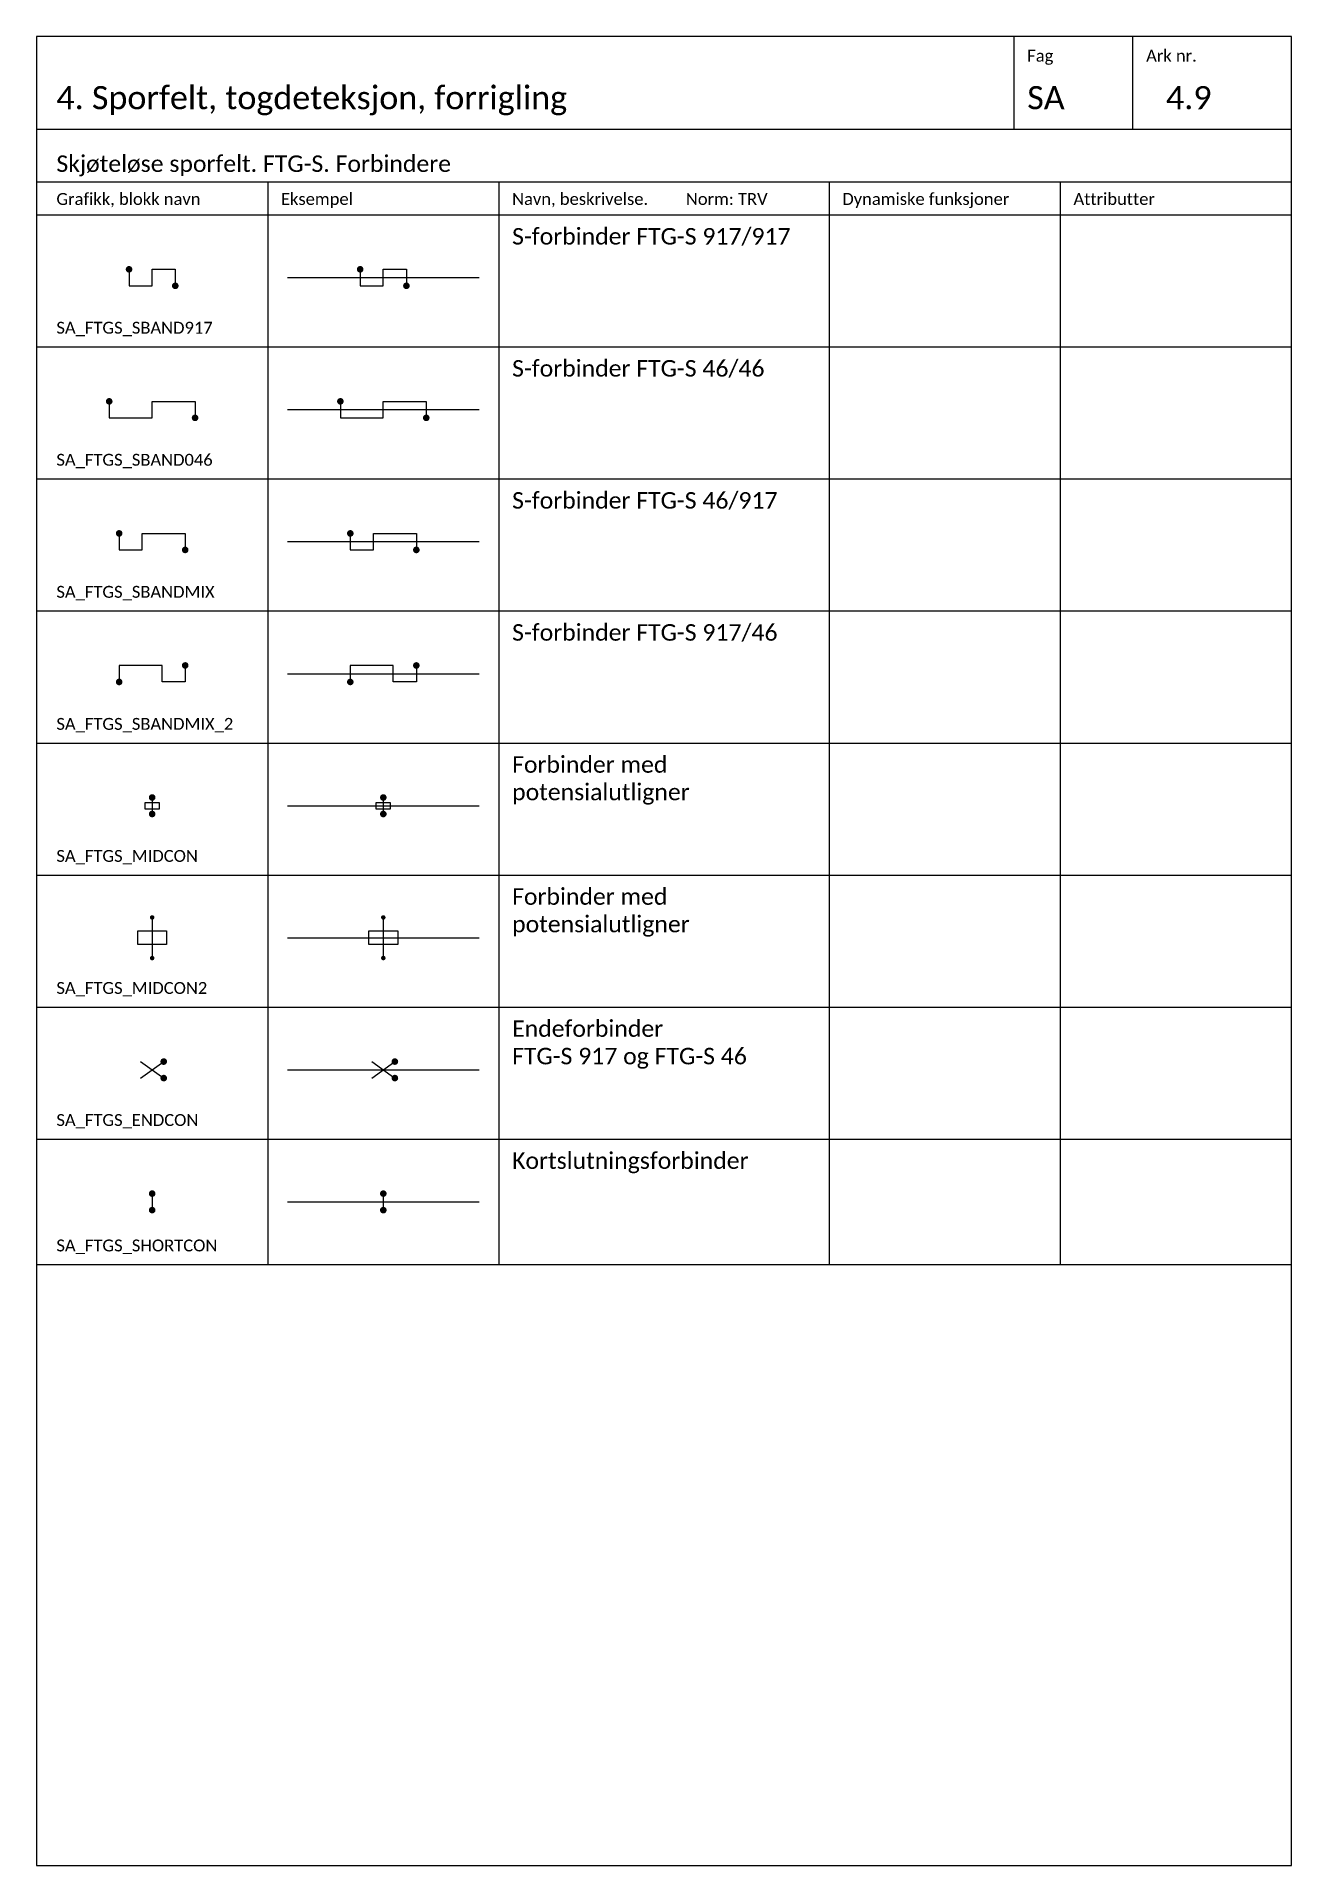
# Model space of a CAD drawing. Header units: millimetres. Extents: x -210 to 2500, y -2763 to 277.
# Drawn here: x 1680 to 1870, y -921 to -644 of the extents above; entities that cross this region are included whole.
import ezdxf

# ---------------------------------------------------------------- set-up
doc = ezdxf.new("R2010")
doc.units = ezdxf.units.MM
for name, color, linetype in [('RAMME', 5, 'Continuous'), ('RAMME SYMBOLER', 4, 'Continuous'), ('RAMME TEKST', 7, 'Continuous'), ('SIG-Komponenter', 2, 'Continuous'), ('SIG-SPOR enlinje', 5, 'Continuous')]:
    doc.layers.add(name, color=color, linetype=linetype)
doc.styles.add('Calibri', font='calibri.ttf')

msp = doc.modelspace()

# ---------------------------------------------------------------- texts
at = {"layer": 'RAMME TEKST', "linetype": 'ByBlock', "style": 'Calibri'}
for s, height, p in [('Fag', 1.8, (1830, -647.8)), ('Ark nr.', 1.8, (1848, -647.8)), ('4. Sporfelt, togdeteksjon, forrigling', 3.5, (1683, -655)), ('SA', 3.5, (1830, -655)), ('4.9', 3.5, (1851, -655)), ('Skjøteløse sporfelt. FTG-S. Forbindere', 2.5, (1683, -664.5)), ('Grafikk, blokk navn', 1.8, (1683, -669.5)), ('Eksempel', 1.8, (1717, -669.5)), ('Navn, beskrivelse.         Norm: TRV', 1.8, (1752, -669.5)), ('Dynamiske funksjoner', 1.8, (1802, -669.5)), ('Attributter', 1.8, (1837, -669.5)), ('SA_FTGS_SBAND917', 1.8, (1683, -689)), ('SA_FTGS_SBAND046', 1.8, (1683, -709)), ('SA_FTGS_SBANDMIX', 1.8, (1683, -729)), ('SA_FTGS_SBANDMIX_2', 1.8, (1683, -749)), ('SA_FTGS_MIDCON', 1.8, (1683, -769)), ('SA_FTGS_MIDCON2', 1.8, (1683, -789)), ('SA_FTGS_ENDCON', 1.8, (1683, -809)), ('SA_FTGS_SHORTCON', 1.8, (1683, -828))]:
    msp.add_text(s, height=height, dxfattribs=at).set_placement(p)
at = {"layer": 'RAMME TEKST', "linetype": 'ByBlock', "char_height": 2.5, "width": 46, "attachment_point": 1, "style": 'Calibri'}
for s, insert in [('S-forbinder FTG-S 917/917', (1752, -673)), ('S-forbinder FTG-S 46/46', (1752, -693)), ('S-forbinder FTG-S 46/917', (1752, -713)), ('S-forbinder FTG-S 917/46', (1752, -733)), ('Forbinder med potensialutligner', (1752, -753)), ('Forbinder med potensialutligner', (1752, -773)), ('Endeforbinder\\PFTG-S 917 og FTG-S 46', (1752, -793)), ('Kortslutningsforbinder', (1752, -813))]:
    msp.add_mtext(s, dxfattribs=dict(at, insert=insert))

# ---------------------------------------------------------------- blocks, each defined once
blk = doc.blocks.new('SA_FTGS_ENDCON')
at = {"color": 0}
for p, q in [((-1.75, 1.25), (1.75, -1.25)), ((-1.75, -1.25), (1.75, 1.25))]:
    blk.add_line(p, q, dxfattribs=at)
at = {"color": 0, "const_width": 0.5}
for points in [[(1.5, 1.25, 1), (2, 1.25, 1)], [(1.5, -1.25, 1), (2, -1.25, 1)]]:
    blk.add_lwpolyline(points, format="xyb", close=True, dxfattribs=at)
blk = doc.blocks.new('SA_FTGS_MIDCON')
at = {"color": 0, "linetype": 'ByBlock', "lineweight": -2}
blk.add_line((0, 1.25), (0, -1.25), dxfattribs=at)
blk.add_lwpolyline([(-1.06, -0.51), (-1.06, 0.51), (1.06, 0.51), (1.06, -0.51)], close=True, dxfattribs=at)
at = {"color": 0, "linetype": 'ByBlock', "lineweight": -2, "const_width": 0.5}
for points in [[(-0.25, 1.25, 1), (0.25, 1.25, 1)], [(-0.25, -1.25, 1), (0.25, -1.25, 1)]]:
    blk.add_lwpolyline(points, format="xyb", close=True, dxfattribs=at)
blk = doc.blocks.new('SA_FTGS_MIDCON2')
at = {"color": 0, "linetype": 'ByBlock', "lineweight": -2}
blk.add_line((0, 2.91), (0, -2.9), dxfattribs=at)
at = {"color": 0, "linetype": 'ByBlock', "lineweight": -2, "const_width": 0.342}
for points in [[(-0.17, 3.08, 1), (0.17, 3.08, 1)], [(-0.17, -3.07, 1), (0.17, -3.07, 1)]]:
    blk.add_lwpolyline(points, format="xyb", close=True, dxfattribs=at)
at = {"color": 0, "linetype": 'ByBlock', "lineweight": -2}
blk.add_lwpolyline([(-2.18, -1.04), (-2.18, 1.05), (2.18, 1.05), (2.18, -1.04)], close=True, dxfattribs=at)
blk = doc.blocks.new('SA_FTGS_SBAND046')
at = {"color": 0, "linetype": 'ByBlock', "lineweight": -2}
for p, q in [((0, 1.25), (0, -1.25)), ((6.5, -1.25), (6.5, 1.25)), ((6.5, 1.25), (13, 1.25)), ((13, 1.25), (13, -1.25)), ((0, -1.25), (6.5, -1.25))]:
    blk.add_line(p, q, dxfattribs=at)
at = {"color": 0, "linetype": 'ByBlock', "lineweight": -2, "const_width": 0.5}
for points in [[(-0.25, 1.25, 1), (0.25, 1.25, 1)], [(12.75, -1.25, 1), (13.25, -1.25, 1)]]:
    blk.add_lwpolyline(points, format="xyb", close=True, dxfattribs=at)
blk = doc.blocks.new('SA_FTGS_SBAND917')
at = {"color": 0, "linetype": 'ByBlock', "lineweight": -2}
for p, q in [((0, 1.25), (0, -1.25)), ((3.5, -1.25), (3.5, 1.25)), ((3.5, 1.25), (7, 1.25)), ((7, 1.25), (7, -1.25)), ((0, -1.25), (3.5, -1.25))]:
    blk.add_line(p, q, dxfattribs=at)
at = {"color": 0, "linetype": 'ByBlock', "lineweight": -2, "const_width": 0.5}
for points in [[(-0.25, 1.25, 1), (0.25, 1.25, 1)], [(6.75, -1.25, 1), (7.25, -1.25, 1)]]:
    blk.add_lwpolyline(points, format="xyb", close=True, dxfattribs=at)
blk = doc.blocks.new('SA_FTGS_SBANDMIX')
at = {"color": 0, "linetype": 'ByBlock', "lineweight": -2}
for p, q in [((0, 1.25), (0, -1.25)), ((3.5, -1.25), (3.5, 1.25)), ((3.5, 1.25), (10, 1.25)), ((10, 1.25), (10, -1.25)), ((0, -1.25), (3.5, -1.25))]:
    blk.add_line(p, q, dxfattribs=at)
at = {"color": 0, "linetype": 'ByBlock', "lineweight": -2, "const_width": 0.5}
for points in [[(-0.25, 1.25, 1), (0.25, 1.25, 1)], [(9.75, -1.25, 1), (10.25, -1.25, 1)]]:
    blk.add_lwpolyline(points, format="xyb", close=True, dxfattribs=at)
blk = doc.blocks.new('SA_FTGS_SHORTCON')
at = {"color": 0, "linetype": 'ByBlock', "lineweight": -2}
blk.add_line((0, 1.25), (0, -1.25), dxfattribs=at)
at = {"color": 0, "linetype": 'ByBlock', "lineweight": -2, "const_width": 0.5}
for points in [[(-0.25, 1.25, 1), (0.25, 1.25, 1)], [(-0.25, -1.25, 1), (0.25, -1.25, 1)]]:
    blk.add_lwpolyline(points, format="xyb", close=True, dxfattribs=at)
blk = doc.blocks.new('SA_FTGS_SBANDMIX_2')
at = {"color": 0, "linetype": 'ByBlock', "lineweight": -2}
for p, q in [((-3.5, 0), (-10, 0)), ((-10, 0), (-10, -2.5)), ((-3.5, -2.5), (-3.5, 0)), ((0, 0), (0, -2.5)), ((0, -2.5), (-3.5, -2.5))]:
    blk.add_line(p, q, dxfattribs=at)
at = {"color": 0, "linetype": 'ByBlock', "lineweight": -2, "const_width": 0.5}
for points in [[(0.25, 0, -1), (-0.25, 0, -1)], [(-9.75, -2.5, -1), (-10.25, -2.5, -1)]]:
    blk.add_lwpolyline(points, format="xyb", close=True, dxfattribs=at)

# ---------------------------------------------------------------- linework, layer by layer
at = {"layer": 'RAMME'}
msp.add_lwpolyline([(1870, -644), (1680, -644), (1680, -921), (1870, -921)], close=True, dxfattribs=at)
msp.add_lwpolyline([(1680, -658), (1870, -658)], dxfattribs=at)
at = {"layer": 'RAMME SYMBOLER'}
for p, q in [((1828, -658), (1828, -644)), ((1846, -658), (1846, -644)), ((1680, -666), (1870, -666)), ((1715, -666), (1715, -830)), ((1750, -666), (1750, -830)), ((1800, -666), (1800, -830)), ((1835, -666), (1835, -830)), ((1680, -671), (1870, -671)), ((1680, -691), (1870, -691)), ((1680, -711), (1870, -711)), ((1680, -731), (1870, -731)), ((1680, -751), (1870, -751)), ((1680, -771), (1870, -771)), ((1680, -791), (1870, -791)), ((1680, -811), (1870, -811)), ((1680, -830), (1870, -830))]:
    msp.add_line(p, q, dxfattribs=at)
at = {"layer": 'SIG-SPOR enlinje'}
for p, q in [((1718, -680.5), (1747, -680.5)), ((1718, -700.5), (1747, -700.5)), ((1718, -720.5), (1747, -720.5)), ((1718, -740.5), (1747, -740.5)), ((1718, -760.5), (1747, -760.5)), ((1718, -780.5), (1747, -780.5)), ((1718, -800.5), (1747, -800.5)), ((1718, -820.5), (1747, -820.5))]:
    msp.add_line(p, q, dxfattribs=at)

# ---------------------------------------------------------------- block references
at = {"layer": 'SIG-Komponenter'}
for name, p in [('SA_FTGS_SBAND917', (1694, -680.5)), ('SA_FTGS_SBAND917', (1729, -680.5)), ('SA_FTGS_SBAND046', (1691, -700.5)), ('SA_FTGS_SBAND046', (1726, -700.5)), ('SA_FTGS_SBANDMIX', (1692.5, -720.5)), ('SA_FTGS_SBANDMIX', (1727.5, -720.5)), ('SA_FTGS_SBANDMIX_2', (1702.5, -739.25)), ('SA_FTGS_SBANDMIX_2', (1737.5, -739.25)), ('SA_FTGS_MIDCON', (1697.5, -760.5)), ('SA_FTGS_MIDCON', (1732.5, -760.5)), ('SA_FTGS_MIDCON2', (1697.5, -780.5)), ('SA_FTGS_MIDCON2', (1732.5, -780.5)), ('SA_FTGS_ENDCON', (1697.5, -800.5)), ('SA_FTGS_ENDCON', (1732.5, -800.5)), ('SA_FTGS_SHORTCON', (1697.5, -820.5)), ('SA_FTGS_SHORTCON', (1732.5, -820.5))]:
    msp.add_blockref(name, p, dxfattribs=at)

msp.set_redraw_order([(e.dxf.handle, doc.entitydb.next_handle()) for e in msp.query("TEXT MTEXT ATTDEF DIMENSION ARC_DIMENSION")])  # texts and dimensions are drawn at this point

doc.saveas('drawing.dxf')
